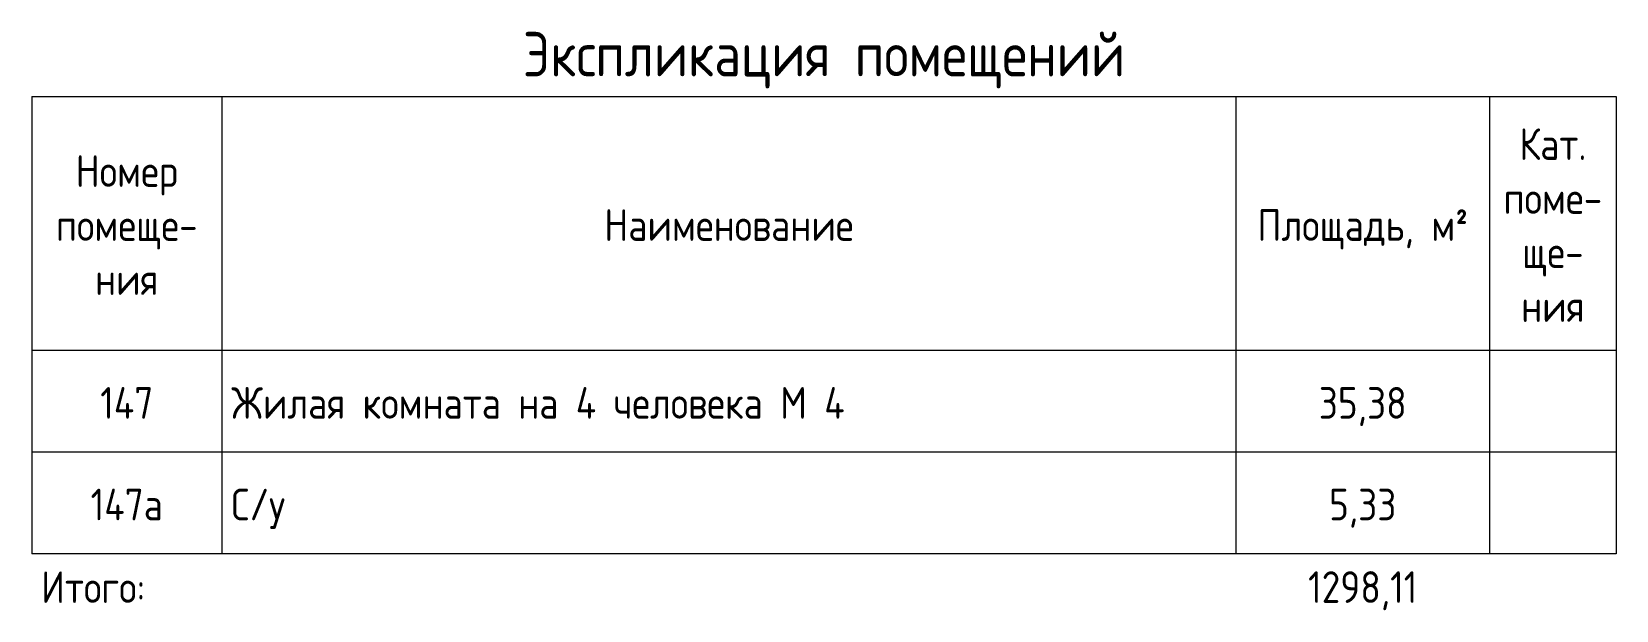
# Model space of a CAD drawing. Header units: millimetres. Extents: x -515342 to 330399, y -224905 to 507333.
# Drawn here: x -102980 to -90479, y -28002 to -23436 of the extents above; entities that cross this region are included whole.
import ezdxf

# ---------------------------------------------------------------- set-up
doc = ezdxf.new("R2010")
doc.units = ezdxf.units.MM
doc.layers.add('Графика', color=7, linetype='Continuous', lineweight=0)
doc.layers.add('Линии', color=7, linetype='Continuous', lineweight=0)
doc.styles.add('GOST Common_10', font='', dxfattribs={"width": 0.9, "height": 3.5})
doc.styles.add('GOST Common_7', font='', dxfattribs={"width": 0.9, "height": 2.5})
doc.styles.get('GOST Common_10').set_extended_font_data('GOST Common')
doc.styles.get('GOST Common_7').set_extended_font_data('GOST Common')

msp = doc.modelspace()

# ---------------------------------------------------------------- texts
at = {"layer": 'Графика', "line_spacing_factor": 1.022761}
for s, insert, char_height, width, attachment_point, style in [('Экспликация помещений', (-96729.6328, -23438.1849), 350, 5600.436028, 2, 'GOST Common_10'), ('Кат.\\Pпоме-\\Pще-\\Pния', (-90979.8346, -24197.5181), 250, 962.446919, 2, 'GOST Common_7'), ('Номер\\Pпомеще-\\Pния', (-102229.8346, -24410.5933), 250, 1418.025241, 2, 'GOST Common_7'), ('Наименование', (-97479.8346, -24836.7438), 250, 2353.318486, 2, 'GOST Common_7'), ('Площадь, м\\fGOST Common|b0|i0|c238|p34|;\\W.9;²', (-92479.8346, -24836.7438), 250, 2009.371938, 2, 'GOST Common_7'), ('147', (-102229.8346, -26239.9649), 250, 537.039347, 2, 'GOST Common_7'), ('Жилая комната на 4 человека М 4', (-101404.8346, -26239.9649), 250, 5644.94729, 1, 'GOST Common_7'), ('35,38', (-92479.8346, -26239.9649), 250, 841.76392, 2, 'GOST Common_7'), ('147а', (-102229.8346, -27041.8056), 250, 751.25167, 2, 'GOST Common_7'), ('С/у', (-101404.8346, -27041.8056), 250, 561.175947, 1, 'GOST Common_7'), ('5,33', (-92479.8346, -27041.8056), 250, 654.705271, 2, 'GOST Common_7'), ('Итого:', (-102904.8346, -27693.3012), 250, 1098.215293, 1, 'GOST Common_7'), ('1298,11', (-92479.8346, -27693.3012), 250, 1062.010393, 2, 'GOST Common_7')]:
    msp.add_mtext(s, dxfattribs=dict(at, insert=insert, char_height=char_height, width=width, attachment_point=attachment_point, style=style))

# ---------------------------------------------------------------- linework, layer by layer
at = {"layer": 'Линии'}
for p, q in [((-102979.8346, -23948.0748), (-102979.8346, -25952.6765)), ((-102979.8346, -23948.0748), (-90479.431, -23948.0748)), ((-101479.8346, -23948.0748), (-101479.8346, -25952.6765)), ((-93479.8346, -23948.0748), (-93479.8346, -25952.6765)), ((-91479.8346, -23948.0748), (-91479.8346, -25952.6765)), ((-90479.8346, -23948.0748), (-90479.8346, -25952.6765)), ((-101479.8346, -25952.6765), (-102979.8346, -25952.6765)), ((-102979.8346, -25952.6765), (-102979.8346, -26754.5172)), ((-93479.8346, -25952.6765), (-101479.8346, -25952.6765)), ((-101479.8346, -25952.6765), (-101479.8346, -26754.5172)), ((-91479.8346, -25952.6765), (-93479.8346, -25952.6765)), ((-93479.8346, -25952.6765), (-93479.8346, -26754.5172)), ((-90479.8346, -25952.6765), (-91479.8346, -25952.6765)), ((-91479.8346, -25952.6765), (-91479.8346, -26754.5172)), ((-90479.8346, -25952.6765), (-90479.8346, -26754.5172)), ((-101479.8346, -26754.5172), (-102979.8346, -26754.5172)), ((-102979.8346, -26754.5172), (-102979.8346, -27556.3578)), ((-93479.8346, -26754.5172), (-101479.8346, -26754.5172)), ((-101479.8346, -26754.5172), (-101479.8346, -27556.3578)), ((-91479.8346, -26754.5172), (-93479.8346, -26754.5172)), ((-93479.8346, -26754.5172), (-93479.8346, -27556.3578)), ((-90479.8346, -26754.5172), (-91479.8346, -26754.5172)), ((-91479.8346, -26754.5172), (-91479.8346, -27556.3578)), ((-90479.8346, -26754.5172), (-90479.8346, -27556.3578)), ((-101479.8346, -27556.3578), (-102979.8346, -27556.3578)), ((-93479.8346, -27556.3578), (-101479.8346, -27556.3578)), ((-91479.8346, -27556.3578), (-93479.8346, -27556.3578)), ((-90479.8346, -27556.3578), (-91479.8346, -27556.3578)), ((-90479.431, -27556.3578), (-90479.8346, -27556.3578))]:
    msp.add_line(p, q, dxfattribs=at)

msp.set_redraw_order([(e.dxf.handle, doc.entitydb.next_handle()) for e in msp.query("TEXT MTEXT ATTDEF DIMENSION ARC_DIMENSION")])  # texts and dimensions are drawn at this point

doc.saveas('drawing.dxf')
